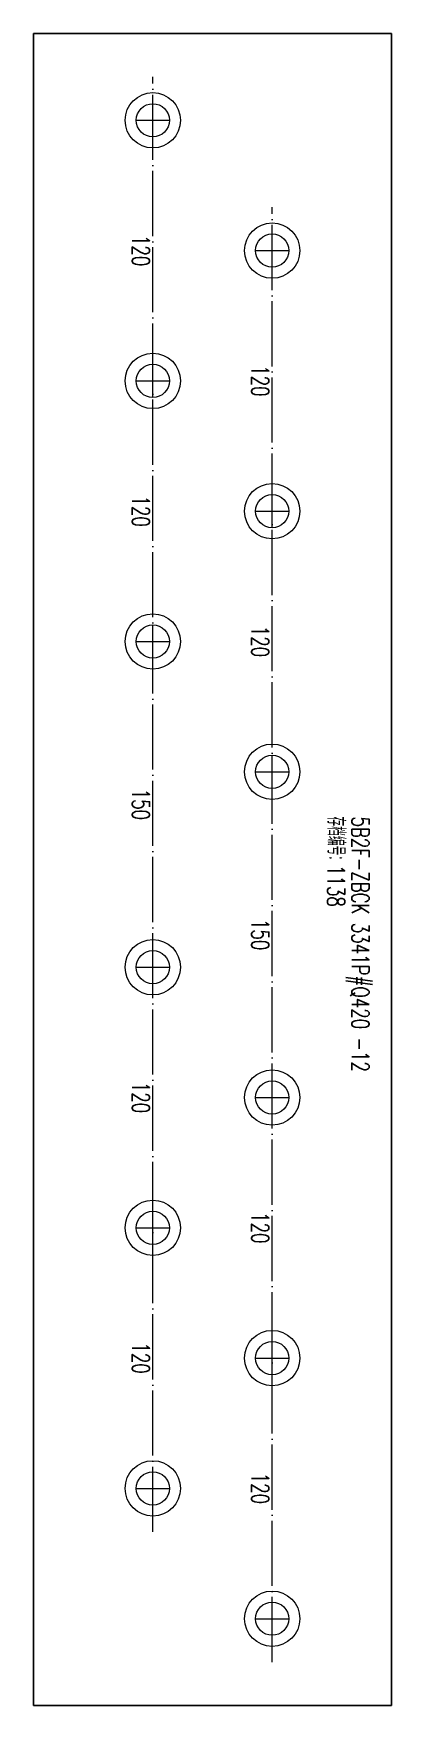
# Model space of a CAD drawing. Header units: millimetres. Extents: x -164 to 144402, y -33030 to 11430.
# Drawn here: x -164 to 1, y -29887 to -29117 of the extents above; entities that cross this region are included whole.
import ezdxf
from ezdxf.enums import TextEntityAlignment as Align

# ---------------------------------------------------------------- set-up
doc = ezdxf.new("R2010")
doc.units = ezdxf.units.MM
doc.header["$LTSCALE"] = 20
doc.linetypes.add('DASHDOT2X', pattern=[1.75, 1.5, -0.125, 0, -0.125])
for name, color, linetype, lineweight in [('1', 7, 'Continuous', 25), ('11', 3, 'Continuous', 13), ('12', 7, 'Continuous', 13), ('5', 1, 'Continuous', 13), ('7', 2, 'DASHDOT2X', 13)]:
    doc.layers.add(name, color=color, linetype=linetype, lineweight=lineweight)
doc.styles.get("Standard").update_dxf_attribs({"font": 'simplex', "width": 0.7, "bigfont": 'gbhzfs.shx'})

msp = doc.modelspace()

# ---------------------------------------------------------------- texts
at = {"layer": '11', "width": 0.7}
for s, p in [('120', (-110.5, -29217.085)), ('120', (-55.5, -29277.085)), ('120', (-110.5, -29337.085)), ('120', (-55.5, -29397.085)), ('150', (-110.5, -29472.085)), ('150', (-55.5, -29532.085)), ('120', (-110.5, -29607.085)), ('120', (-55.5, -29667.085)), ('120', (-110.5, -29727.085)), ('120', (-55.5, -29787.085))]:
    msp.add_text(s, height=8, rotation=270, dxfattribs=at).set_placement(p, align=Align.TOP_CENTER)
at = {"layer": '12', "width": 0.7}
for s, p in [('存档编号：1138 ', (-30.958, -29477.687)), ('5B2F-ZBCK 3341P#Q420 -12 ', (-19.758, -29477.687))]:
    msp.add_text(s, height=8, rotation=270, dxfattribs=at).set_placement(p, align=Align.BOTTOM_LEFT)

# ---------------------------------------------------------------- blocks, each defined once
blk = doc.blocks.new('M24')
for p, q in [((-0.6, 0), (0.6, 0)), ((0, -0.6), (0, 0.6))]:
    blk.add_line(p, q)
for radius in [1, 0.6]:
    blk.add_circle((0, 0), radius)

# ---------------------------------------------------------------- linework, layer by layer
at = {"layer": '1'}
for p, q in [((1, -29117.085), (-164, -29117.085)), ((-164, -29117.085), (-164, -29887.085)), ((1, -29887.085), (1, -29117.085)), ((-164, -29887.085), (1, -29887.085))]:
    msp.add_line(p, q, dxfattribs=at)
at = {"layer": '7'}
for p, q in [((-109, -29807.085), (-109, -29137.085)), ((-54, -29867.085), (-54, -29197.085))]:
    msp.add_line(p, q, dxfattribs=at)

# ---------------------------------------------------------------- block references
at = {"layer": '5', "xscale": 12.75, "yscale": 12.75, "zscale": 12.75}
for p in [(-109, -29157.085), (-54, -29217.085), (-109, -29277.085), (-54, -29337.085), (-109, -29397.085), (-54, -29457.085), (-109, -29547.085), (-54, -29607.085), (-109, -29667.085), (-54, -29727.085), (-109, -29787.085), (-54, -29847.085)]:
    msp.add_blockref('M24', p, dxfattribs=at)

msp.set_redraw_order([(e.dxf.handle, doc.entitydb.next_handle()) for e in msp.query("TEXT MTEXT ATTDEF DIMENSION ARC_DIMENSION")])  # texts and dimensions are drawn at this point

doc.saveas('drawing.dxf')
